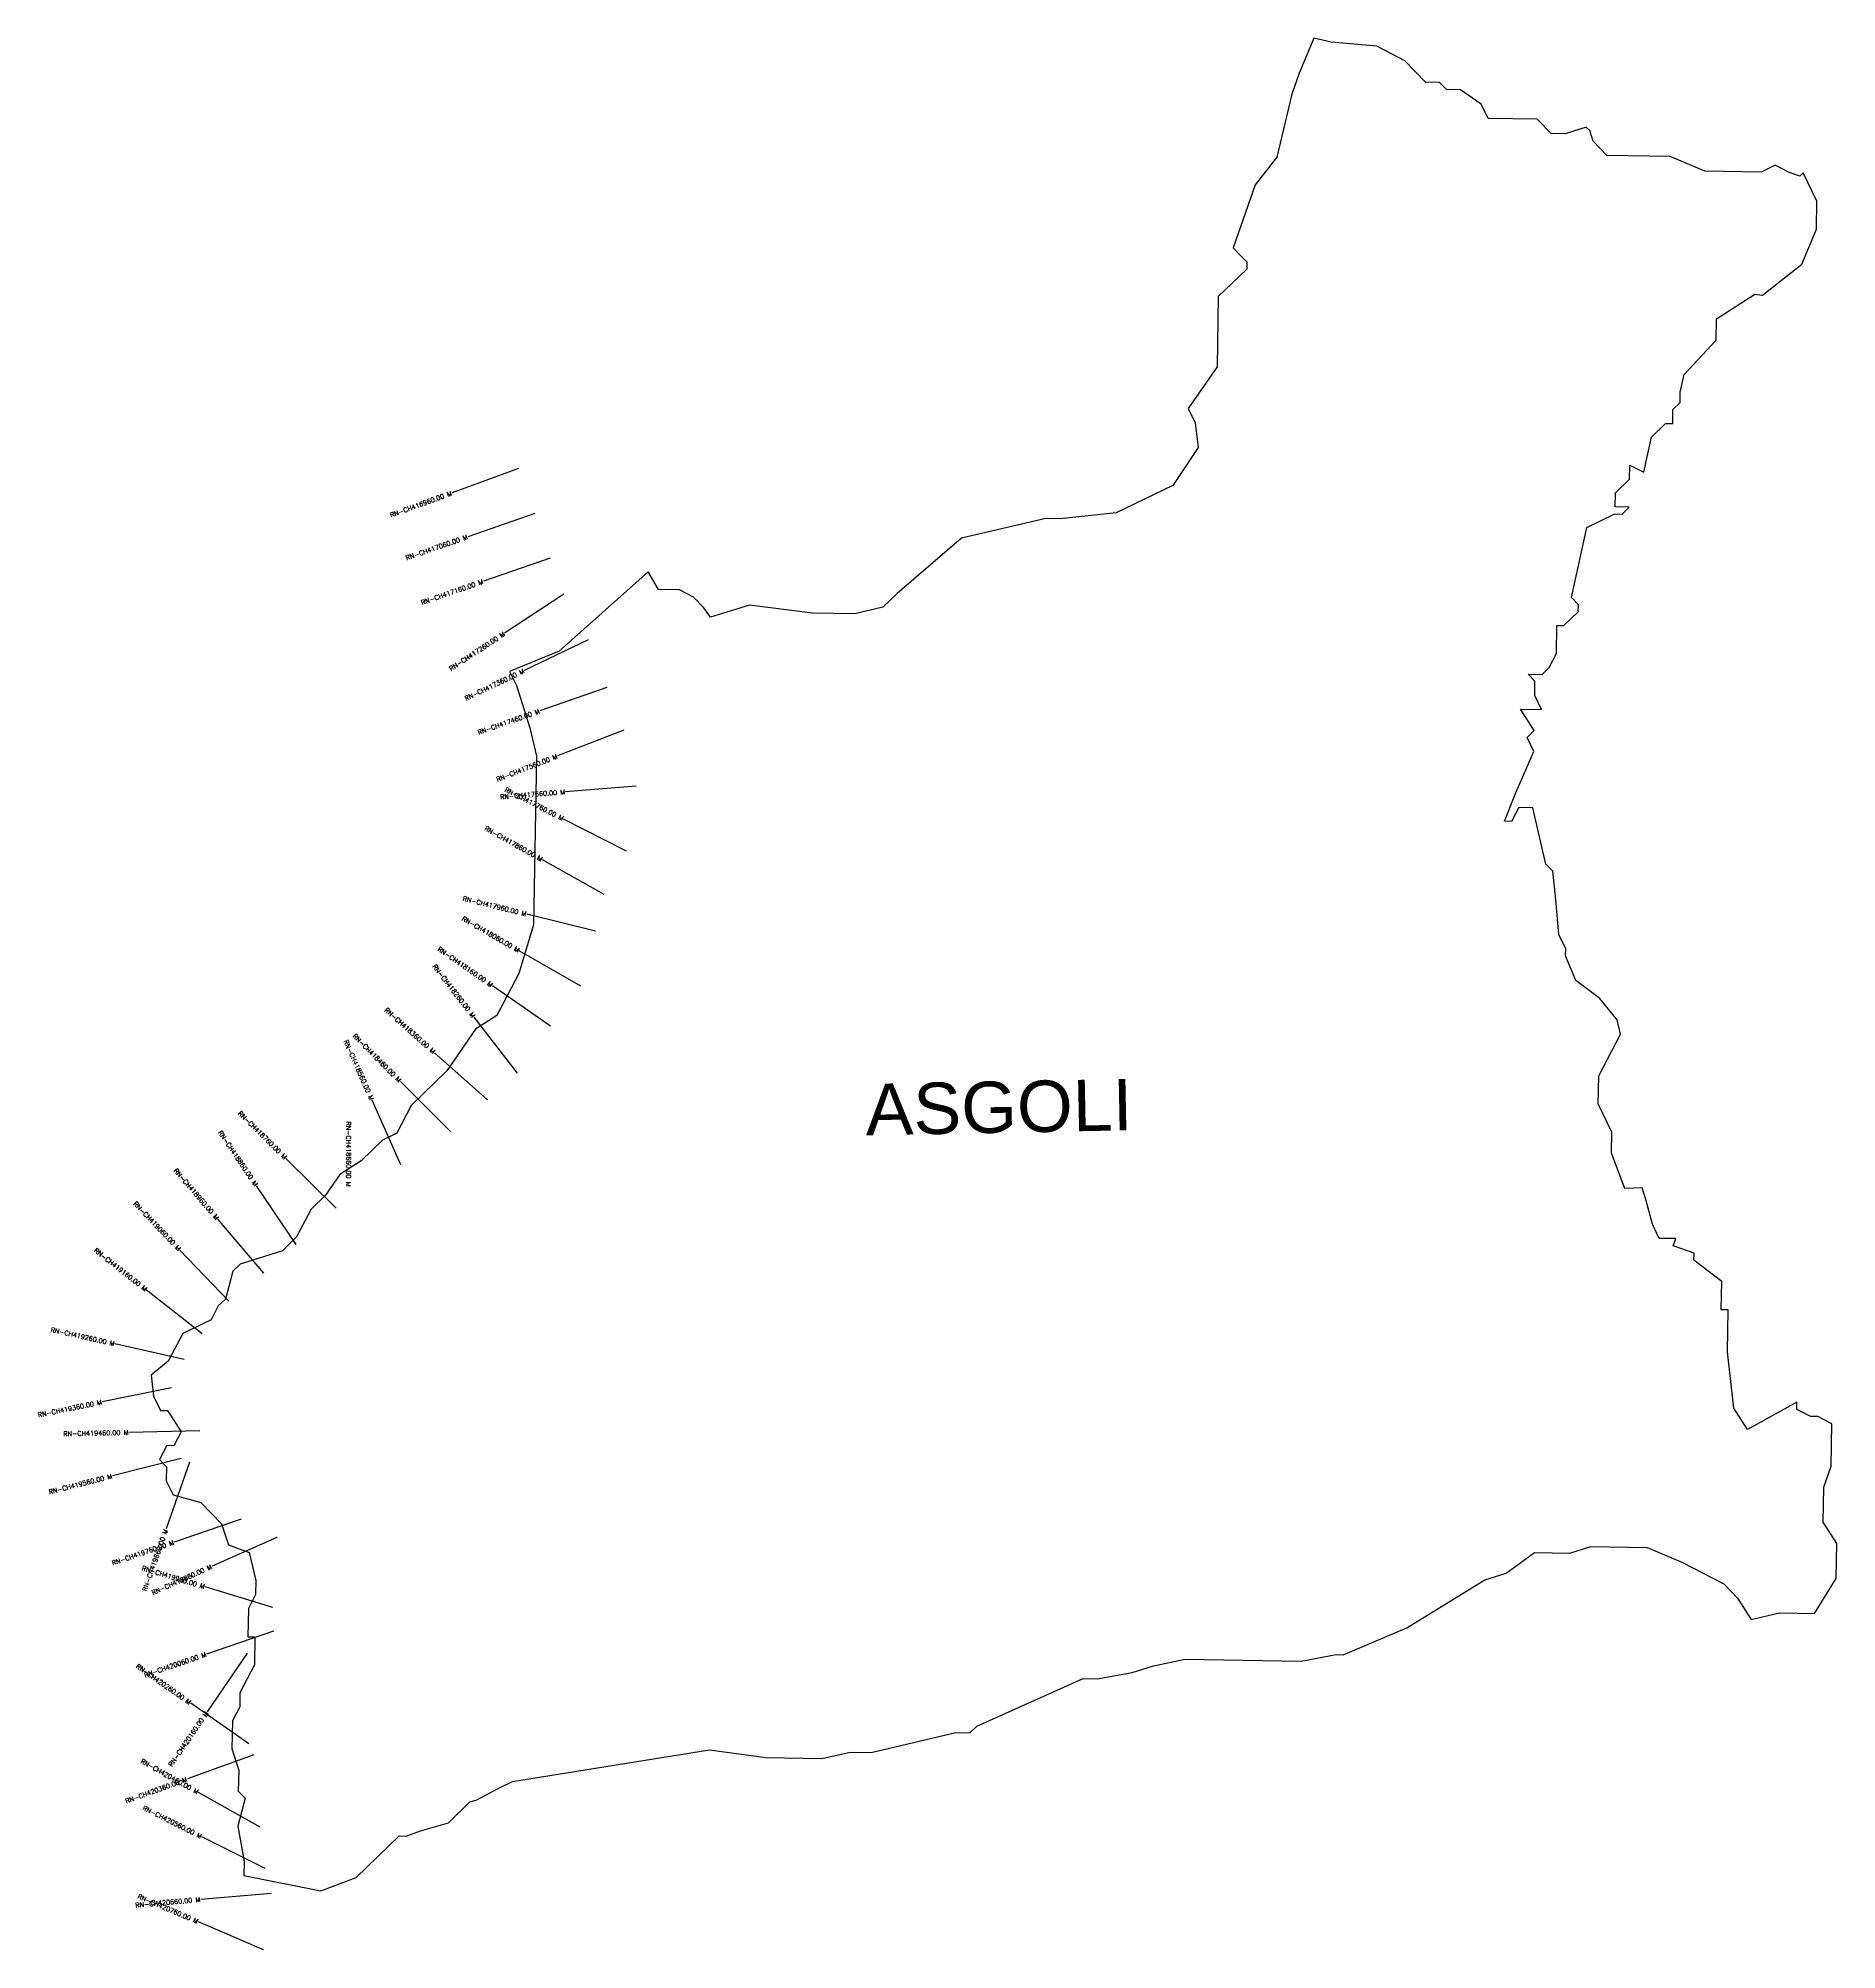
# Model space of a CAD drawing. Header units: metres. Extents: x 306983 to 310792, y 1929648 to 1933695.
import ezdxf
from ezdxf.enums import TextEntityAlignment as Align

# ---------------------------------------------------------------- set-up
doc = ezdxf.new("R2010")
doc.units = ezdxf.units.M
for name, color, linetype in [('CS', 134, 'Continuous'), ('CSMark', 6, 'Continuous'), ('VILLAGE BOUNDRY', 10, 'Continuous'), ('VILLAGE NAME', 250, 'Continuous')]:
    doc.layers.add(name, color=color, linetype=linetype)
doc.styles.get("Standard").update_dxf_attribs({"font": 'simplex.shx'})

msp = doc.modelspace()

# ---------------------------------------------------------------- linework, layer by layer
at = {"layer": 'CS'}
for p, q in [((308000.3, 1932783.7), (307859.4, 1932732.3)), ((308034.9, 1932688.5), (307893.1, 1932639.5)), ((308067.5, 1932594), (307925.8, 1932545)), ((308096.1, 1932518.1), (307970.9, 1932435.5)), ((308147.6, 1932420.8), (308012.3, 1932356.1)), ((308187.1, 1932320.2), (308045.5, 1932270.7)), ((308223, 1932229.6), (308083.1, 1932175.3)), ((308249.5, 1932111.5), (308100, 1932099.5)), ((308229.2, 1931973.4), (308095.7, 1932041.6)), ((308181.8, 1931882.2), (308050.8, 1931955.4)), ((308163.2, 1931804.4), (308017.6, 1931840.3)), ((308131.9, 1931687.8), (308001.9, 1931762.7)), ((308068.2, 1931603.4), (307944.9, 1931688.8)), ((307998.1, 1931503.7), (307906.3, 1931622.4)), ((307934.9, 1931447.6), (307822.6, 1931547.1)), ((307856.1, 1931380), (307750.1, 1931486.1)), ((307751.2, 1931309.4), (307690.3, 1931446.5)), ((307614.3, 1931217.7), (307507.7, 1931323.2)), ((307529.3, 1931141), (307445.4, 1931265.3)), ((307461.2, 1931080.5), (307363.5, 1931194.3)), ((307386.9, 1931020.8), (307283.3, 1931129.2)), ((307330.6, 1930951.6), (307212.6, 1931044.3)), ((307291.9, 1930897.7), (307145.5, 1930930.5)), ((307265.5, 1930837.7), (307118.5, 1930807.6)), ((307325.3, 1930746.3), (307175.3, 1930743.1)), ((307285.5, 1930688.2), (307140.1, 1930651.1)), ((307303.5, 1930680.2), (307253.9, 1930538.7)), ((307412.9, 1930559.5), (307270.9, 1930511)), ((307488.1, 1930520.8), (307351.1, 1930459.7)), ((307479.9, 1930372.8), (307336.3, 1930416.1)), ((307481.3, 1930322.2), (307339.4, 1930273.7)), ((307425.5, 1930275.8), (307340.9, 1930151.9)), ((307428.9, 1930083.8), (307306, 1930169.8)), ((307439.9, 1930060.5), (307298.9, 1930009.4)), ((307453.2, 1929907.2), (307322.3, 1929980.5)), ((307463.7, 1929819.8), (307329.5, 1929887)), ((307476.7, 1929767.3), (307327.3, 1929754.4)), ((307460.1, 1929647.9), (307322.2, 1929707))]:
    msp.add_line(p, q, dxfattribs=at)
at = {"layer": 'VILLAGE BOUNDRY'}
msp.add_lwpolyline([(308275.1, 1932565.2), (308086.3, 1932397.3), (307981.5, 1932354.4), (307995.9, 1932324.4), (308024.2, 1932234.7), (308038, 1932174.9), (308032.1, 1931818), (308000.7, 1931714.4), (307954.6, 1931625.9), (307909.5, 1931596.9), (307848.6, 1931508.7), (307773, 1931435.6), (307742.2, 1931376.5), (307712.2, 1931362.2), (307666.9, 1931318.3), (307621.8, 1931289.3), (307591.3, 1931245.2), (307561.1, 1931215.9), (307530.3, 1931156.9), (307500.1, 1931127.7), (307410.4, 1931099.4), (307395.3, 1931084.8), (307379.4, 1931025.6), (307364.3, 1931010.9), (307349, 1930981.4), (307289, 1930952.7), (307258.2, 1930893.7), (307222.6, 1930864), (307227.3, 1930819.8), (307241.7, 1930789.8), (307256.5, 1930789.6), (307285.5, 1930744.5), (307270.2, 1930715), (307255.3, 1930715.2), (307239.9, 1930685.7), (307254.5, 1930670.6), (307254, 1930640.9), (307268.5, 1930610.9), (307327.7, 1930595), (307371.5, 1930549.7), (307385.7, 1930504.8), (307430.1, 1930489.2), (307443.9, 1930429.5), (307443.5, 1930399.7), (307428.1, 1930370.2), (307427.1, 1930310.7), (307442, 1930310.5), (307441, 1930251), (307410.3, 1930192), (307409.8, 1930162.3), (307394.4, 1930132.8), (307393.4, 1930073.3), (307407.6, 1930028.4), (307406.8, 1929983.8), (307421.5, 1929968.7), (307405.6, 1929909.5), (307419.3, 1929834.9), (307418.8, 1929805.1), (307581.9, 1929772.7), (307656.7, 1929801.2), (307747.4, 1929889), (307762.3, 1929888.7), (307792.6, 1929900), (307852, 1929916.9), (307897.3, 1929960.8), (307910.7, 1929964.5), (307957.3, 1929989.6), (307987.3, 1930004), (308404.9, 1930071.4), (308523.7, 1930054.6), (308642.6, 1930052.7), (308702.3, 1930066.5), (308746.9, 1930065.8), (308926.2, 1930107.5), (308955.9, 1930107), (308971, 1930121.6), (309195.8, 1930222), (309225.5, 1930221.5), (309300.1, 1930235.2), (309345, 1930249.3), (309412.2, 1930263.1), (309657.6, 1930259), (309732.1, 1930272.7), (309747, 1930272.4), (309881.8, 1930329.7), (310047.1, 1930431.1), (310092, 1930445.2), (310152.2, 1930488.8), (310226.6, 1930487.6), (310271.4, 1930501.8), (310390.4, 1930499.8), (310464.2, 1930468.8), (310552.8, 1930422.7), (310582, 1930392.5), (310611, 1930347.4), (310670.8, 1930361.3), (310745.1, 1930360), (310790.9, 1930433.7), (310792.1, 1930508), (310763.2, 1930553.1), (310764.4, 1930627.5), (310780, 1930671.8), (310781.5, 1930761.1), (310752, 1930776.5), (310737.1, 1930776.7), (310707.6, 1930792), (310707.8, 1930806.9), (310602.8, 1930749.2), (310573.8, 1930794.3), (310560.9, 1930913.5), (310562.4, 1931002.7), (310547.5, 1931002.9), (310548.4, 1931062.4), (310489.7, 1931108), (310490, 1931122.9), (310445.6, 1931138.5), (310451.2, 1931153.7), (310416.1, 1931153.9), (310401.7, 1931183.9), (310387.7, 1931236.2), (310379.8, 1931261), (310343.4, 1931259.2), (310314.9, 1931334), (310315.7, 1931378.7), (310286.9, 1931438.6), (310287.9, 1931498.1), (310334, 1931586.6), (310327, 1931616.5), (310290.6, 1931661.7), (310239.2, 1931699.7), (310217.7, 1931752.2), (310218, 1931767), (310203.6, 1931797), (310197.4, 1931871.5), (310190.9, 1931931.1), (310176.3, 1931946.2), (310148.5, 1932065.7), (310118.8, 1932066.2), (310103.4, 1932036.7), (310088.6, 1932036.9), (310111.8, 1932096.1), (310150.5, 1932184.6), (310136.1, 1932214.6), (310151.2, 1932229.2), (310122.2, 1932274.4), (310166.8, 1932273.7), (310152.4, 1932303.6), (310152.9, 1932333.4), (310138.3, 1932348.5), (310168, 1932348), (310183.2, 1932362.6), (310198.5, 1932392.1), (310199.5, 1932451.6), (310214.4, 1932451.4), (310244.6, 1932480.6), (310244.9, 1932495.5), (310230.3, 1932510.6), (310262.5, 1932658.8), (310322.4, 1932687.6), (310337.3, 1932687.3), (310352.4, 1932701.9), (310322.7, 1932702.4), (310323.2, 1932732.2), (310353.4, 1932761.4), (310353.9, 1932791.2), (310383.4, 1932775.8), (310399.5, 1932849.9), (310429.7, 1932879.2), (310444.6, 1932878.9), (310445.1, 1932908.7), (310460.2, 1932923.3), (310460.5, 1932945.6), (310468.6, 1932982.7), (310536.7, 1933055.9), (310537.5, 1933100.5), (310618.6, 1933152.8), (310635, 1933151), (310717.9, 1933216.5), (310748.9, 1933290.4), (310749.9, 1933349.9), (310721.1, 1933409.9), (310713.6, 1933402.6), (310691.4, 1933410.4), (310661.9, 1933425.7), (310631.9, 1933411.4), (310512.9, 1933413.3), (310439, 1933444.3), (310305.2, 1933446.5), (310276, 1933476.7), (310268.9, 1933499.2), (310261.6, 1933506.7), (310216.7, 1933492.6), (310187, 1933493.1), (310157.7, 1933523.3), (310053.6, 1933525), (310039.3, 1933555), (309995.1, 1933585.5), (309965.4, 1933586), (309950.8, 1933601.1), (309921, 1933601.6), (309877.2, 1933646.9), (309818.1, 1933677.7), (309721.6, 1933686.7), (309684.6, 1933694.8), (309653.6, 1933620.9), (309638, 1933576.5), (309606, 1933443.2), (309560.4, 1933384.4), (309513.6, 1933251.3), (309528.2, 1933236.2), (309542.9, 1933221.1), (309542.6, 1933206.2), (309482.1, 1933147.7), (309479.7, 1932999), (309418.7, 1932910.8), (309433.1, 1932880.8), (309439.7, 1932828.6), (309386.3, 1932747.7), (309266.3, 1932690.2), (309147.1, 1932677.2), (309117.3, 1932677.7), (308938.2, 1932636.1), (308802.4, 1932519.3), (308772.1, 1932490), (308712.4, 1932476.2), (308623.2, 1932477.6), (308489.6, 1932494.7), (308406.9, 1932469.4), (308392.8, 1932488.9), (308370.9, 1932511.6), (308341.3, 1932526.9), (308296.7, 1932527.7), (308275.1, 1932565.2)], dxfattribs=at)

# ---------------------------------------------------------------- texts
at = {"layer": 'CSMark'}
for s, rotation, p in [('RN-CH416960.00 M', 20.0419, (307858.5, 1932732)), ('RN-CH417060.00 M', 19.0763, (307892.2, 1932639.2)), ('RN-CH417160.00 M', 19.0763, (307924.8, 1932544.7)), ('RN-CH417260.00 M', 33.4512, (307970.1, 1932434.9)), ('RN-CH417360.00 M', 25.5735, (308011.4, 1932355.7)), ('RN-CH417460.00 M', 19.2757, (308044.5, 1932270.3)), ('RN-CH417560.00 M', 21.2212, (308082.2, 1932174.9)), ('RN-CH417660.00 M', 4.5766, (308099, 1932099.4)), ('RN-CH417760.00 M', 332.947, (308094.8, 1932042.1)), ('RN-CH417860.00 M', 330.7794, (308050, 1931955.9)), ('RN-CH417960.00 M', 346.1229, (308016.6, 1931840.6)), ('RN-CH418060.00 M', 330.0397, (308001.1, 1931763.2)), ('RN-CH418160.00 M', 325.2877, (307944.1, 1931689.4)), ('RN-CH418260.00 M', 307.7017, (307905.7, 1931623.1)), ('RN-CH418360.00 M', 318.4253, (307821.9, 1931547.8)), ('RN-CH418560.00 M', 293.947, (307689.9, 1931447.4)), ('RN-CH418460.00 M', 314.9786, (307749.4, 1931486.8)), ('RN-CH418760.00 M', 315.3123, (307507, 1931323.9)), ('RN-CH418860.00 M', 304.0263, (307444.8, 1931266.2)), ('RN-CH418960.00 M', 310.6189, (307362.9, 1931195.1)), ('RN-CH419060.00 M', 313.7059, (307282.6, 1931129.9)), ('RN-CH419160.00 M', 321.8437, (307211.9, 1931044.9)), ('RN-CH419260.00 M', 347.372, (307144.5, 1930930.7)), ('RN-CH419360.00 M', 11.5641, (307117.6, 1930807.4)), ('RN-CH419460.00 M', 1.2238, (307174.3, 1930743.1)), ('RN-CH419560.00 M', 14.3275, (307139.2, 1930650.9)), ('RN-CH419760.00 M', 18.8486, (307270, 1930510.7)), ('RN-CH419660.00 M', 70.6887, (307253.5, 1930537.7)), ('RN-CH419960.00 M', 343.2337, (307335.3, 1930416.4)), ('RN-CH419860.00 M', 24.0422, (307350.2, 1930459.3)), ('RN-CH420060.00 M', 18.882, (307338.4, 1930273.4)), ('RN-CH420260.00 M', 324.9889, (307305.2, 1930170.4)), ('RN-CH420160.00 M', 55.6374, (307340.3, 1930151.1)), ('RN-CH420460.00 M', 330.7368, (307321.5, 1929981)), ('RN-CH420360.00 M', 19.9152, (307297.9, 1930009.1)), ('RN-CH420560.00 M', 333.4171, (307328.6, 1929887.4)), ('RN-CH420660.00 M', 4.9691, (307326.3, 1929754.3)), ('RN-CH420760.00 M', 336.7992, (307321.3, 1929707.3))]:
    msp.add_text(s, height=10, rotation=rotation, dxfattribs=at).set_placement(p, align=Align.MIDDLE_RIGHT)
msp.add_text('RN-CH418660.00 M', height=10, rotation=270, dxfattribs=at).set_placement((307640.3, 1931401.5), align=Align.MIDDLE_LEFT)
at = {"layer": 'VILLAGE NAME', "insert": (308734, 1931480.8), "char_height": 108.748, "attachment_point": 1, "rotation": 1.1028}
msp.add_mtext_dynamic_manual_height_columns('{\\fArial|b0|i0|c0|p34;ASGOLI}', width=1571.314, gutter_width=543.7, heights=[0], dxfattribs=at)

doc.saveas('drawing.dxf')
